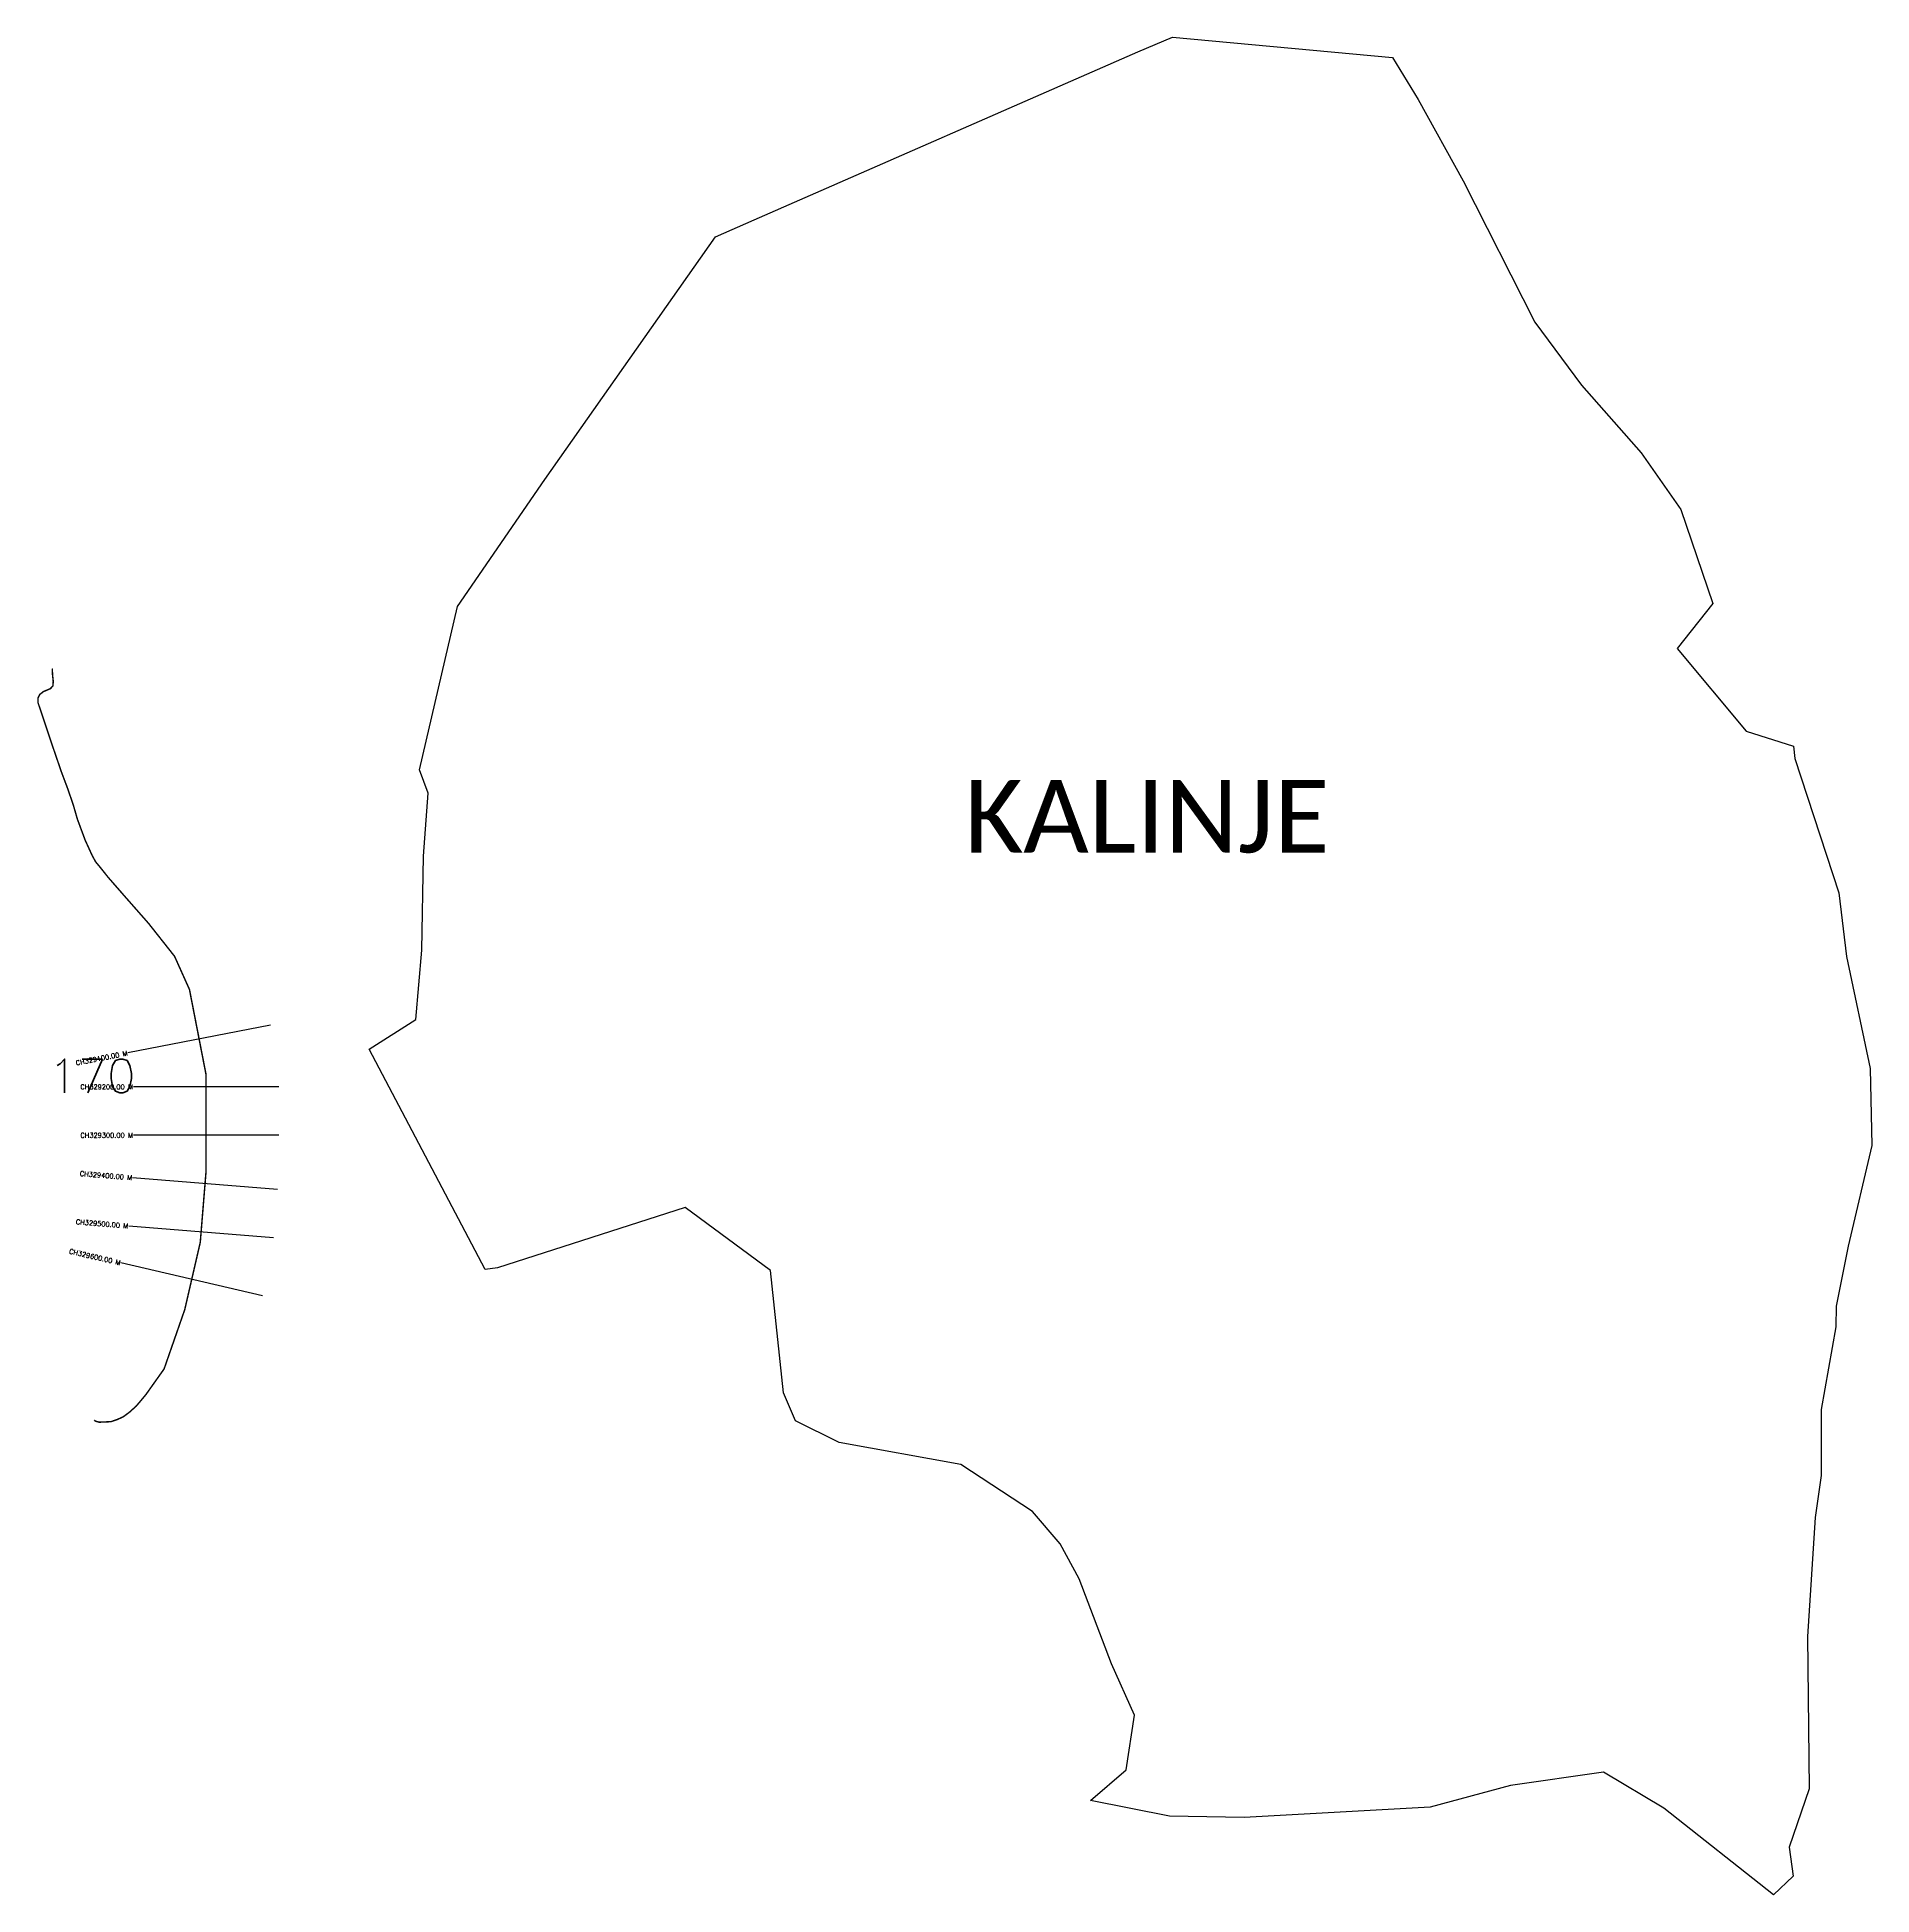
# Model space of a CAD drawing. Header units: metres. Extents: x 289596 to 293385, y 1993059 to 1996895.
import ezdxf
from ezdxf.enums import TextEntityAlignment as Align

# ---------------------------------------------------------------- set-up
doc = ezdxf.new("R2010")
doc.units = ezdxf.units.M
doc.header["$MEASUREMENT"] = 0
for name, color, linetype in [('CS', 134, 'Continuous'), ('CSMark', 6, 'Continuous'), ('NATURALLY PROTECTED', 3, 'Continuous'), ('village', 3, 'Continuous'), ('VILLAGE NAME', 250, 'Continuous')]:
    doc.layers.add(name, color=color, linetype=linetype)
doc.styles.get("Standard").update_dxf_attribs({"font": 'simplex.shx'})

msp = doc.modelspace()

# ---------------------------------------------------------------- linework, layer by layer
at = {"color": 6, "flags": 128}
msp.add_lwpolyline([(291940.4, 1996895.4), (292394.6, 1996853.2)], dxfattribs=at)
at = {"layer": 'CS'}
for p, q in [((290077.7, 1994854.9), (289783.2, 1994797.6)), ((290094.8, 1994727.6), (289794.8, 1994727.6)), ((290094.8, 1994627.6), (289794.8, 1994627.6)), ((290092.2, 1994515.5), (289793.2, 1994539.9)), ((290084.1, 1994415.9), (289785, 1994440.2)), ((290061.3, 1994296.4), (289769, 1994363.9))]:
    msp.add_line(p, q, dxfattribs=at)
at = {"layer": 'NATURALLY PROTECTED', "const_width": 3, "flags": 128}
msp.add_lwpolyline([(289627.2, 1995591.6), (289627.8, 1995577.8), (289629.2, 1995565.1), (289628.5, 1995555.5), (289623.3, 1995550), (289609.1, 1995544), (289601.5, 1995538.1), (289597.5, 1995530), (289597.6, 1995521.3), (289604.7, 1995500.4), (289627.1, 1995433.3), (289646.4, 1995377), (289658.3, 1995345.5), (289670.3, 1995310.8), (289679.1, 1995280.3), (289695.2, 1995236.9), (289709.8, 1995205), (289716.8, 1995192.3), (289724.5, 1995183), (289742.8, 1995160.1), (289778.8, 1995118.9), (289825.8, 1995065.5), (289879.7, 1994997.3), (289910.5, 1994928.7), (289944.8, 1994752.6), (289944.8, 1994553.8), (289932.8, 1994406.6), (289900.8, 1994267.8), (289858.1, 1994145.1), (289820.2, 1994091.7), (289800.9, 1994068.7), (289786.5, 1994055.7), (289773.8, 1994046.3), (289761.5, 1994040.7), (289748.8, 1994036.3), (289734.3, 1994035.5), (289723.9, 1994035.2), (289716.5, 1994037.3), (289713.8, 1994039.2)], dxfattribs=at)
at = {"layer": 'village', "color": 6}
for points in [[(293384.7, 1994606.5, 0), (293335.7, 1994398.6, 0), (293311, 1994274.6, 0), (293310.5, 1994232.2, 0), (293279.8, 1994061.2, 0), (293279.9, 1993925.1, 0), (293267.5, 1993838.2, 0), (293251.5, 1993592.9, 0), (293255, 1993277.8, 0), (293213.8, 1993157.5, 0), (293222, 1993097.5, 0), (293181.3, 1993059, 0), (292955, 1993238.1, 0), (292830.5, 1993312.7, 0), (292638.7, 1993284.9, 0), (292472.4, 1993240.2, 0), (292088.4, 1993218.6, 0), (291934.5, 1993221.3, 0), (291771.1, 1993253.8, 0), (291844.8, 1993317.5, 0), (291862.2, 1993429.8, 0), (291814.6, 1993535.8, 0), (291747.9, 1993711.7, 0), (291708.7, 1993783.6, 0), (291651.1, 1993850.8, 0), (291503.3, 1993947.5, 0), (291252.1, 1993992.9, 0), (291162.2, 1994037.6, 0), (291136.9, 1994096, 0), (291110.5, 1994348.4, 0), (290934.4, 1994478.4, 0), (290546.9, 1994354.2, 0), (290520.8, 1994350.7, 0), (290520.8, 1994350.7, 0), (290281.6, 1994805.2, 0), (290378.2, 1994866.9, 0), (290390.2, 1995010.2, 0), (290393.9, 1995203.8, 0), (290403.3, 1995334.2, 0), (290385.2, 1995382.6, 0), (290464.3, 1995719.6, 0), (290644.2, 1995981.8, 0), (290997, 1996483, 0), (291076.9, 1996518, 0), (291868.7, 1996864.8, 0), (291940.4, 1996895.4, 0)], [(292394.6, 1996853.2, 0), (292447.8, 1996767, 0), (292541, 1996599, 0), (292688.8, 1996306.8, 0), (292785.4, 1996176.5, 0), (292908, 1996036.7, 0), (292990.4, 1995920.3, 0), (293056.2, 1995725.6, 0), (292982.7, 1995633.2, 0), (293125, 1995462.4, 0), (293222.6, 1995431.1, 0), (293225.6, 1995405.7, 0), (293316.8, 1995128.5, 0), (293332.3, 1994996.7, 0), (293380.9, 1994765.5, 0), (293384.7, 1994606.5, 0)]]:
    msp.add_polyline3d(points, dxfattribs=at)

# ---------------------------------------------------------------- texts
at = {"insert": (289619.6, 1994785.1), "char_height": 70, "attachment_point": 1}
msp.add_mtext_dynamic_manual_height_columns('170', width=95.172, gutter_width=1, heights=[0], dxfattribs=at)
at = {"layer": 'CSMark'}
for s, rotation, p in [('CH329100.00 M', 11.0134, (289782.3, 1994797.4)), ('CH329400.00 M', 355.3457, (289792.2, 1994539.9)), ('CH329500.00 M', 355.3457, (289784.1, 1994440.3)), ('CH329600.00 M', 346.9957, (289768, 1994364.1))]:
    msp.add_text(s, height=10, rotation=rotation, dxfattribs=at).set_placement(p, align=Align.MIDDLE_RIGHT)
for s, p in [('CH329200.00 M', (289793.8, 1994727.6)), ('CH329300.00 M', (289793.8, 1994627.6))]:
    msp.add_text(s, height=10, dxfattribs=at).set_placement(p, align=Align.MIDDLE_RIGHT)
at = {"layer": 'VILLAGE NAME', "insert": (291510.8, 1995361.6), "char_height": 150, "attachment_point": 1}
msp.add_mtext_dynamic_manual_height_columns('{\\fCalibri|b0|i0|c0|p34;KALINJE}', width=1877.914, gutter_width=1, heights=[0], dxfattribs=at)

doc.saveas('drawing.dxf')
